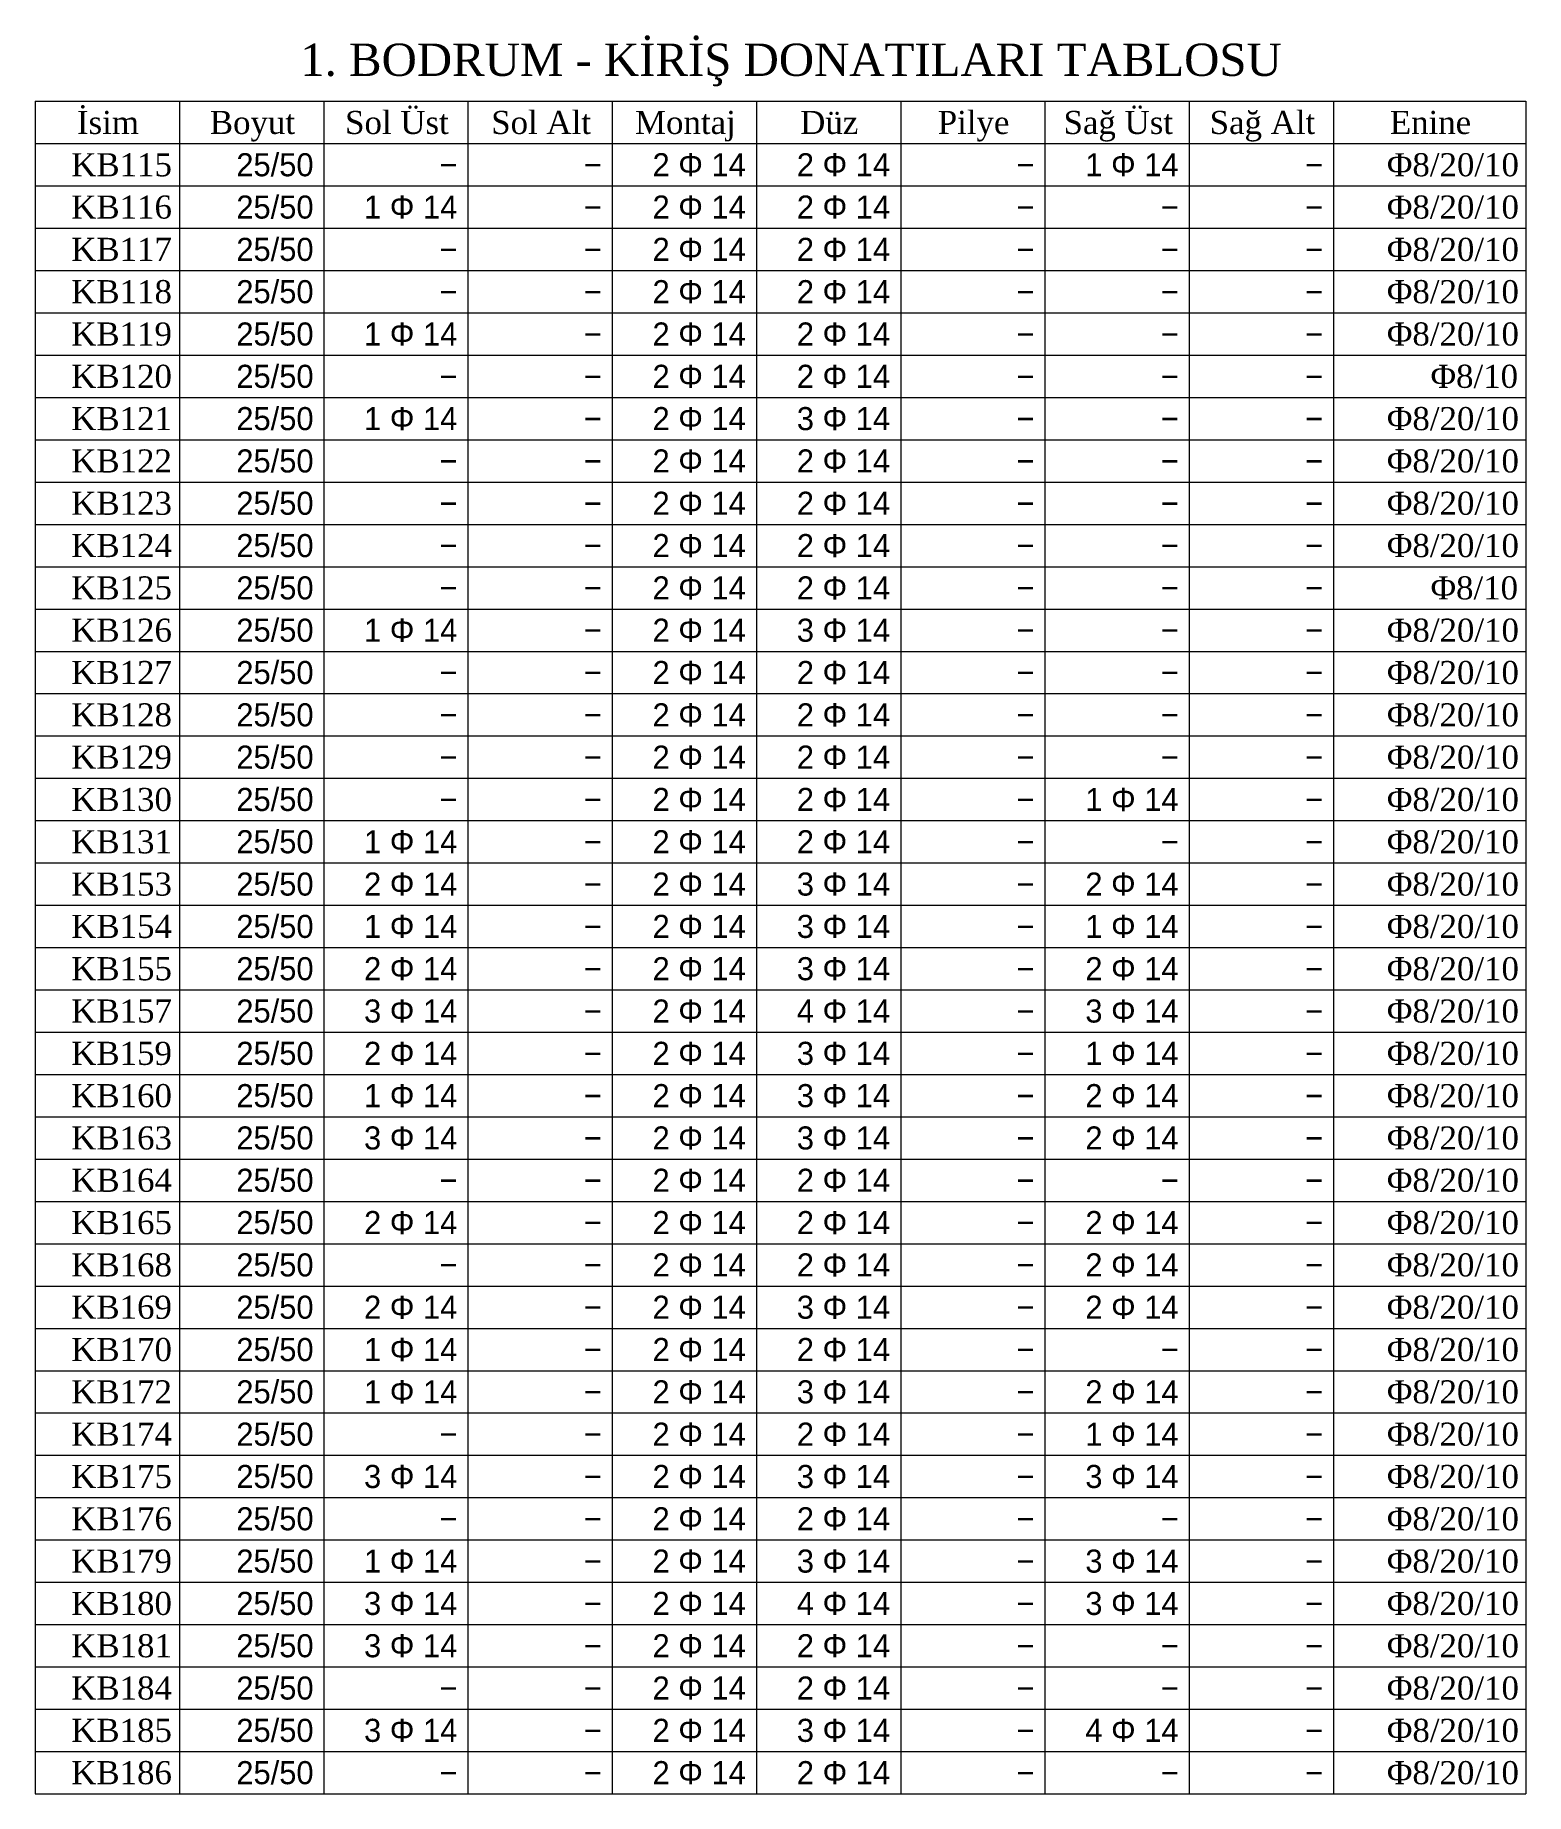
# Model space of a CAD drawing. Header units: millimetres. Extents: x 23801 to 80069, y 9628 to 14137.
# Drawn here: x 30093 to 30790, y 9888 to 10711 of the extents above; entities that cross this region are included whole.
import ezdxf

# ---------------------------------------------------------------- set-up
doc = ezdxf.new("R2010")
doc.units = ezdxf.units.MM
doc.layers.add('Donatı Metraj Tablosu', color=7, linetype='Continuous')
doc.layers.add('Standart', color=7, linetype='Continuous')
doc.styles.add('symbol_1_18', font='symbol.ttf', dxfattribs={"height": 0.2})
doc.styles.add('times new roman_1_18', font='times.ttf', dxfattribs={"height": 0.2})

# ---------------------------------------------------------------- blocks, each defined once
blk = doc.blocks.new('IDE143Entity7382')
at = {"layer": 'Donatı Metraj Tablosu', "color": 1, "linetype": 'Continuous', "lineweight": 5}
for points in [[(28798, 352), (29108, 352)], [(28798, 352), (28798, 0)], [(28828, 352), (28828, 0)], [(28858, 352), (28858, 0)], [(28888, 352), (28888, 0)], [(28918, 352), (28918, 0)], [(28948, 352), (28948, 0)], [(28978, 352), (28978, 0)], [(29008, 352), (29008, 0)], [(29038, 352), (29038, 0)], [(29068, 352), (29068, 0)], [(29108, 352), (29108, 0)], [(28798, 343.2), (29108, 343.2)], [(28798, 334.4), (29108, 334.4)], [(28798, 325.6), (29108, 325.6)], [(28798, 316.8), (29108, 316.8)], [(28798, 308), (29108, 308)], [(28798, 299.2), (29108, 299.2)], [(28798, 290.4), (29108, 290.4)], [(28798, 281.6), (29108, 281.6)], [(28798, 272.8), (29108, 272.8)], [(28798, 264), (29108, 264)], [(28798, 255.2), (29108, 255.2)], [(28798, 246.4), (29108, 246.4)], [(28798, 237.6), (29108, 237.6)], [(28798, 228.8), (29108, 228.8)], [(28798, 220), (29108, 220)], [(28798, 211.2), (29108, 211.2)], [(28798, 202.4), (29108, 202.4)], [(28798, 193.6), (29108, 193.6)], [(28798, 184.8), (29108, 184.8)], [(28798, 176), (29108, 176)], [(28798, 167.2), (29108, 167.2)], [(28798, 158.4), (29108, 158.4)], [(28798, 149.6), (29108, 149.6)], [(28798, 140.8), (29108, 140.8)], [(28798, 132), (29108, 132)], [(28798, 123.2), (29108, 123.2)], [(28798, 114.4), (29108, 114.4)], [(28798, 105.6), (29108, 105.6)], [(28798, 96.8), (29108, 96.8)], [(28798, 88), (29108, 88)], [(28798, 79.2), (29108, 79.2)], [(28798, 70.4), (29108, 70.4)], [(28798, 61.6), (29108, 61.6)], [(28798, 52.8), (29108, 52.8)], [(28798, 44), (29108, 44)], [(28798, 35.2), (29108, 35.2)], [(28798, 26.4), (29108, 26.4)], [(28798, 17.6), (29108, 17.6)], [(28798, 8.8), (29108, 8.8)], [(28798, 0), (29108, 0)]]:
    blk.add_lwpolyline(points, dxfattribs=at)
for s, height, style, p in [('1. BODRUM - KİRİŞ DONATILARI TABLOSU', 6.72, 'times new roman_1_18', (28853.12, 357.28)), ('İsim', 4.8, 'times new roman_1_18', (28806.69, 345.2)), ('Sol Üst', 4.8, 'times new roman_1_18', (28862.45, 345.2)), ('Sağ Üst', 4.8, 'times new roman_1_18', (29011.86, 345.2)), ('Boyut', 4.8, 'times new roman_1_18', (28834.32, 345.2)), ('Sol Alt', 4.8, 'times new roman_1_18', (28892.84, 345.2)), ('Montaj', 4.8, 'times new roman_1_18', (28922.75, 345.2)), ('Düz', 4.8, 'times new roman_1_18', (28957.09, 345.2)), ('Pilye', 4.8, 'times new roman_1_18', (28985.7, 345.2)), ('Sağ Alt', 4.8, 'times new roman_1_18', (29042.25, 345.2)), ('Enine', 4.8, 'times new roman_1_18', (29079.72, 345.2)), ('KB115', 4.8, 'times new roman_1_18', (28805.49, 336.4)), ('25/50', 4.8, 'symbol_1_18', (28839.83, 336.4)), ('2 F 14', 4.8, 'symbol_1_18', (28926.39, 336.4)), ('2 F 14', 4.8, 'symbol_1_18', (28956.39, 336.4)), ('1 F 14', 4.8, 'symbol_1_18', (29016.39, 336.4)), ('Φ8/20/10', 4.8, 'times new roman_1_18', (29079.11, 336.4)), ('-', 4.8, 'symbol_1_18', (28882.1, 336.4)), ('-', 4.8, 'symbol_1_18', (28912.1, 336.4)), ('-', 4.8, 'symbol_1_18', (29002.1, 336.4)), ('-', 4.8, 'symbol_1_18', (29062.1, 336.4)), ('KB116', 4.8, 'times new roman_1_18', (28805.49, 327.6)), ('25/50', 4.8, 'symbol_1_18', (28839.83, 327.6)), ('1 F 14', 4.8, 'symbol_1_18', (28866.39, 327.6)), ('-', 4.8, 'symbol_1_18', (28912.1, 327.6)), ('2 F 14', 4.8, 'symbol_1_18', (28926.39, 327.6)), ('2 F 14', 4.8, 'symbol_1_18', (28956.39, 327.6)), ('-', 4.8, 'symbol_1_18', (29002.1, 327.6)), ('-', 4.8, 'symbol_1_18', (29032.1, 327.6)), ('-', 4.8, 'symbol_1_18', (29062.1, 327.6)), ('Φ8/20/10', 4.8, 'times new roman_1_18', (29079.11, 327.6)), ('KB117', 4.8, 'times new roman_1_18', (28805.49, 318.8)), ('25/50', 4.8, 'symbol_1_18', (28839.83, 318.8)), ('2 F 14', 4.8, 'symbol_1_18', (28926.39, 318.8)), ('2 F 14', 4.8, 'symbol_1_18', (28956.39, 318.8)), ('Φ8/20/10', 4.8, 'times new roman_1_18', (29079.11, 318.8)), ('-', 4.8, 'symbol_1_18', (28882.1, 318.8)), ('-', 4.8, 'symbol_1_18', (28912.1, 318.8)), ('-', 4.8, 'symbol_1_18', (29002.1, 318.8)), ('-', 4.8, 'symbol_1_18', (29032.1, 318.8)), ('-', 4.8, 'symbol_1_18', (29062.1, 318.8)), ('KB118', 4.8, 'times new roman_1_18', (28805.49, 310)), ('25/50', 4.8, 'symbol_1_18', (28839.83, 310)), ('2 F 14', 4.8, 'symbol_1_18', (28926.39, 310)), ('2 F 14', 4.8, 'symbol_1_18', (28956.39, 310)), ('Φ8/20/10', 4.8, 'times new roman_1_18', (29079.11, 310)), ('-', 4.8, 'symbol_1_18', (28882.1, 310)), ('-', 4.8, 'symbol_1_18', (28912.1, 310)), ('-', 4.8, 'symbol_1_18', (29002.1, 310)), ('-', 4.8, 'symbol_1_18', (29032.1, 310)), ('-', 4.8, 'symbol_1_18', (29062.1, 310)), ('KB119', 4.8, 'times new roman_1_18', (28805.49, 301.2)), ('25/50', 4.8, 'symbol_1_18', (28839.83, 301.2)), ('1 F 14', 4.8, 'symbol_1_18', (28866.39, 301.2)), ('-', 4.8, 'symbol_1_18', (28912.1, 301.2)), ('2 F 14', 4.8, 'symbol_1_18', (28926.39, 301.2)), ('2 F 14', 4.8, 'symbol_1_18', (28956.39, 301.2)), ('-', 4.8, 'symbol_1_18', (29002.1, 301.2)), ('-', 4.8, 'symbol_1_18', (29032.1, 301.2)), ('-', 4.8, 'symbol_1_18', (29062.1, 301.2)), ('Φ8/20/10', 4.8, 'times new roman_1_18', (29079.11, 301.2)), ('KB120', 4.8, 'times new roman_1_18', (28805.49, 292.4)), ('25/50', 4.8, 'symbol_1_18', (28839.83, 292.4)), ('2 F 14', 4.8, 'symbol_1_18', (28926.39, 292.4)), ('2 F 14', 4.8, 'symbol_1_18', (28956.39, 292.4)), ('Φ8/10', 4.8, 'times new roman_1_18', (29088.19, 292.4)), ('-', 4.8, 'symbol_1_18', (28882.1, 292.4)), ('-', 4.8, 'symbol_1_18', (28912.1, 292.4)), ('-', 4.8, 'symbol_1_18', (29002.1, 292.4)), ('-', 4.8, 'symbol_1_18', (29032.1, 292.4)), ('-', 4.8, 'symbol_1_18', (29062.1, 292.4)), ('KB121', 4.8, 'times new roman_1_18', (28805.49, 283.6)), ('25/50', 4.8, 'symbol_1_18', (28839.83, 283.6)), ('1 F 14', 4.8, 'symbol_1_18', (28866.39, 283.6)), ('-', 4.8, 'symbol_1_18', (28912.1, 283.6)), ('2 F 14', 4.8, 'symbol_1_18', (28926.39, 283.6)), ('3 F 14', 4.8, 'symbol_1_18', (28956.39, 283.6)), ('-', 4.8, 'symbol_1_18', (29002.1, 283.6)), ('-', 4.8, 'symbol_1_18', (29032.1, 283.6)), ('-', 4.8, 'symbol_1_18', (29062.1, 283.6)), ('Φ8/20/10', 4.8, 'times new roman_1_18', (29079.11, 283.6)), ('KB122', 4.8, 'times new roman_1_18', (28805.49, 274.8)), ('25/50', 4.8, 'symbol_1_18', (28839.83, 274.8)), ('2 F 14', 4.8, 'symbol_1_18', (28926.39, 274.8)), ('2 F 14', 4.8, 'symbol_1_18', (28956.39, 274.8)), ('Φ8/20/10', 4.8, 'times new roman_1_18', (29079.11, 274.8)), ('-', 4.8, 'symbol_1_18', (28882.1, 274.8)), ('-', 4.8, 'symbol_1_18', (28912.1, 274.8)), ('-', 4.8, 'symbol_1_18', (29002.1, 274.8)), ('-', 4.8, 'symbol_1_18', (29032.1, 274.8)), ('-', 4.8, 'symbol_1_18', (29062.1, 274.8)), ('KB123', 4.8, 'times new roman_1_18', (28805.49, 266)), ('25/50', 4.8, 'symbol_1_18', (28839.83, 266)), ('2 F 14', 4.8, 'symbol_1_18', (28926.39, 266)), ('2 F 14', 4.8, 'symbol_1_18', (28956.39, 266)), ('Φ8/20/10', 4.8, 'times new roman_1_18', (29079.11, 266)), ('-', 4.8, 'symbol_1_18', (28882.1, 266)), ('-', 4.8, 'symbol_1_18', (28912.1, 266)), ('-', 4.8, 'symbol_1_18', (29002.1, 266)), ('-', 4.8, 'symbol_1_18', (29032.1, 266)), ('-', 4.8, 'symbol_1_18', (29062.1, 266)), ('KB124', 4.8, 'times new roman_1_18', (28805.49, 257.2)), ('25/50', 4.8, 'symbol_1_18', (28839.83, 257.2)), ('-', 4.8, 'symbol_1_18', (28882.1, 257.2)), ('-', 4.8, 'symbol_1_18', (28912.1, 257.2)), ('2 F 14', 4.8, 'symbol_1_18', (28926.39, 257.2)), ('2 F 14', 4.8, 'symbol_1_18', (28956.39, 257.2)), ('-', 4.8, 'symbol_1_18', (29002.1, 257.2)), ('-', 4.8, 'symbol_1_18', (29032.1, 257.2)), ('-', 4.8, 'symbol_1_18', (29062.1, 257.2)), ('Φ8/20/10', 4.8, 'times new roman_1_18', (29079.11, 257.2)), ('KB125', 4.8, 'times new roman_1_18', (28805.49, 248.4)), ('25/50', 4.8, 'symbol_1_18', (28839.83, 248.4)), ('2 F 14', 4.8, 'symbol_1_18', (28926.39, 248.4)), ('2 F 14', 4.8, 'symbol_1_18', (28956.39, 248.4)), ('Φ8/10', 4.8, 'times new roman_1_18', (29088.19, 248.4)), ('-', 4.8, 'symbol_1_18', (28882.1, 248.4)), ('-', 4.8, 'symbol_1_18', (28912.1, 248.4)), ('-', 4.8, 'symbol_1_18', (29002.1, 248.4)), ('-', 4.8, 'symbol_1_18', (29032.1, 248.4)), ('-', 4.8, 'symbol_1_18', (29062.1, 248.4)), ('KB126', 4.8, 'times new roman_1_18', (28805.49, 239.6)), ('25/50', 4.8, 'symbol_1_18', (28839.83, 239.6)), ('1 F 14', 4.8, 'symbol_1_18', (28866.39, 239.6)), ('-', 4.8, 'symbol_1_18', (28912.1, 239.6)), ('2 F 14', 4.8, 'symbol_1_18', (28926.39, 239.6)), ('3 F 14', 4.8, 'symbol_1_18', (28956.39, 239.6)), ('-', 4.8, 'symbol_1_18', (29002.1, 239.6)), ('-', 4.8, 'symbol_1_18', (29032.1, 239.6)), ('-', 4.8, 'symbol_1_18', (29062.1, 239.6)), ('Φ8/20/10', 4.8, 'times new roman_1_18', (29079.11, 239.6)), ('KB127', 4.8, 'times new roman_1_18', (28805.49, 230.8)), ('25/50', 4.8, 'symbol_1_18', (28839.83, 230.8)), ('2 F 14', 4.8, 'symbol_1_18', (28926.39, 230.8)), ('2 F 14', 4.8, 'symbol_1_18', (28956.39, 230.8)), ('Φ8/20/10', 4.8, 'times new roman_1_18', (29079.11, 230.8)), ('-', 4.8, 'symbol_1_18', (28882.1, 230.8)), ('-', 4.8, 'symbol_1_18', (28912.1, 230.8)), ('-', 4.8, 'symbol_1_18', (29002.1, 230.8)), ('-', 4.8, 'symbol_1_18', (29032.1, 230.8)), ('-', 4.8, 'symbol_1_18', (29062.1, 230.8)), ('KB128', 4.8, 'times new roman_1_18', (28805.49, 222)), ('25/50', 4.8, 'symbol_1_18', (28839.83, 222)), ('2 F 14', 4.8, 'symbol_1_18', (28926.39, 222)), ('2 F 14', 4.8, 'symbol_1_18', (28956.39, 222)), ('Φ8/20/10', 4.8, 'times new roman_1_18', (29079.11, 222)), ('-', 4.8, 'symbol_1_18', (28882.1, 222)), ('-', 4.8, 'symbol_1_18', (28912.1, 222)), ('-', 4.8, 'symbol_1_18', (29002.1, 222)), ('-', 4.8, 'symbol_1_18', (29032.1, 222)), ('-', 4.8, 'symbol_1_18', (29062.1, 222)), ('KB129', 4.8, 'times new roman_1_18', (28805.49, 213.2)), ('25/50', 4.8, 'symbol_1_18', (28839.83, 213.2)), ('2 F 14', 4.8, 'symbol_1_18', (28926.39, 213.2)), ('2 F 14', 4.8, 'symbol_1_18', (28956.39, 213.2)), ('Φ8/20/10', 4.8, 'times new roman_1_18', (29079.11, 213.2)), ('-', 4.8, 'symbol_1_18', (28882.1, 213.2)), ('-', 4.8, 'symbol_1_18', (28912.1, 213.2)), ('-', 4.8, 'symbol_1_18', (29002.1, 213.2)), ('-', 4.8, 'symbol_1_18', (29032.1, 213.2)), ('-', 4.8, 'symbol_1_18', (29062.1, 213.2)), ('KB130', 4.8, 'times new roman_1_18', (28805.49, 204.4)), ('25/50', 4.8, 'symbol_1_18', (28839.83, 204.4)), ('2 F 14', 4.8, 'symbol_1_18', (28926.39, 204.4)), ('2 F 14', 4.8, 'symbol_1_18', (28956.39, 204.4)), ('1 F 14', 4.8, 'symbol_1_18', (29016.39, 204.4)), ('Φ8/20/10', 4.8, 'times new roman_1_18', (29079.11, 204.4)), ('-', 4.8, 'symbol_1_18', (28882.1, 204.4)), ('-', 4.8, 'symbol_1_18', (28912.1, 204.4)), ('-', 4.8, 'symbol_1_18', (29002.1, 204.4)), ('-', 4.8, 'symbol_1_18', (29062.1, 204.4)), ('KB131', 4.8, 'times new roman_1_18', (28805.49, 195.6)), ('25/50', 4.8, 'symbol_1_18', (28839.83, 195.6)), ('1 F 14', 4.8, 'symbol_1_18', (28866.39, 195.6)), ('-', 4.8, 'symbol_1_18', (28912.1, 195.6)), ('2 F 14', 4.8, 'symbol_1_18', (28926.39, 195.6)), ('2 F 14', 4.8, 'symbol_1_18', (28956.39, 195.6)), ('-', 4.8, 'symbol_1_18', (29002.1, 195.6)), ('-', 4.8, 'symbol_1_18', (29032.1, 195.6)), ('-', 4.8, 'symbol_1_18', (29062.1, 195.6)), ('Φ8/20/10', 4.8, 'times new roman_1_18', (29079.11, 195.6)), ('KB153', 4.8, 'times new roman_1_18', (28805.49, 186.8)), ('25/50', 4.8, 'symbol_1_18', (28839.83, 186.8)), ('2 F 14', 4.8, 'symbol_1_18', (28866.39, 186.8)), ('2 F 14', 4.8, 'symbol_1_18', (28926.39, 186.8)), ('3 F 14', 4.8, 'symbol_1_18', (28956.39, 186.8)), ('2 F 14', 4.8, 'symbol_1_18', (29016.39, 186.8)), ('Φ8/20/10', 4.8, 'times new roman_1_18', (29079.11, 186.8)), ('-', 4.8, 'symbol_1_18', (28912.1, 186.8)), ('-', 4.8, 'symbol_1_18', (29002.1, 186.8)), ('-', 4.8, 'symbol_1_18', (29062.1, 186.8)), ('25/50', 4.8, 'symbol_1_18', (28839.83, 178)), ('Φ8/20/10', 4.8, 'times new roman_1_18', (29079.11, 178)), ('KB154', 4.8, 'times new roman_1_18', (28805.49, 178)), ('1 F 14', 4.8, 'symbol_1_18', (28866.39, 178)), ('-', 4.8, 'symbol_1_18', (28912.1, 178)), ('2 F 14', 4.8, 'symbol_1_18', (28926.39, 178)), ('3 F 14', 4.8, 'symbol_1_18', (28956.39, 178)), ('-', 4.8, 'symbol_1_18', (29002.1, 178)), ('1 F 14', 4.8, 'symbol_1_18', (29016.39, 178)), ('-', 4.8, 'symbol_1_18', (29062.1, 178)), ('KB155', 4.8, 'times new roman_1_18', (28805.49, 169.2)), ('25/50', 4.8, 'symbol_1_18', (28839.83, 169.2)), ('2 F 14', 4.8, 'symbol_1_18', (28866.39, 169.2)), ('2 F 14', 4.8, 'symbol_1_18', (28926.39, 169.2)), ('3 F 14', 4.8, 'symbol_1_18', (28956.39, 169.2)), ('2 F 14', 4.8, 'symbol_1_18', (29016.39, 169.2)), ('Φ8/20/10', 4.8, 'times new roman_1_18', (29079.11, 169.2)), ('-', 4.8, 'symbol_1_18', (28912.1, 169.2)), ('-', 4.8, 'symbol_1_18', (29002.1, 169.2)), ('-', 4.8, 'symbol_1_18', (29062.1, 169.2)), ('KB157', 4.8, 'times new roman_1_18', (28805.49, 160.4)), ('25/50', 4.8, 'symbol_1_18', (28839.83, 160.4)), ('3 F 14', 4.8, 'symbol_1_18', (28866.39, 160.4)), ('2 F 14', 4.8, 'symbol_1_18', (28926.39, 160.4)), ('4 F 14', 4.8, 'symbol_1_18', (28956.39, 160.4)), ('3 F 14', 4.8, 'symbol_1_18', (29016.39, 160.4)), ('Φ8/20/10', 4.8, 'times new roman_1_18', (29079.11, 160.4)), ('-', 4.8, 'symbol_1_18', (28912.1, 160.4)), ('-', 4.8, 'symbol_1_18', (29002.1, 160.4)), ('-', 4.8, 'symbol_1_18', (29062.1, 160.4)), ('KB159', 4.8, 'times new roman_1_18', (28805.49, 151.6)), ('25/50', 4.8, 'symbol_1_18', (28839.83, 151.6)), ('2 F 14', 4.8, 'symbol_1_18', (28866.39, 151.6)), ('-', 4.8, 'symbol_1_18', (28912.1, 151.6)), ('2 F 14', 4.8, 'symbol_1_18', (28926.39, 151.6)), ('3 F 14', 4.8, 'symbol_1_18', (28956.39, 151.6)), ('-', 4.8, 'symbol_1_18', (29002.1, 151.6)), ('1 F 14', 4.8, 'symbol_1_18', (29016.39, 151.6)), ('-', 4.8, 'symbol_1_18', (29062.1, 151.6)), ('Φ8/20/10', 4.8, 'times new roman_1_18', (29079.11, 151.6)), ('KB160', 4.8, 'times new roman_1_18', (28805.49, 142.8)), ('25/50', 4.8, 'symbol_1_18', (28839.83, 142.8)), ('1 F 14', 4.8, 'symbol_1_18', (28866.39, 142.8)), ('2 F 14', 4.8, 'symbol_1_18', (28926.39, 142.8)), ('3 F 14', 4.8, 'symbol_1_18', (28956.39, 142.8)), ('2 F 14', 4.8, 'symbol_1_18', (29016.39, 142.8)), ('Φ8/20/10', 4.8, 'times new roman_1_18', (29079.11, 142.8)), ('-', 4.8, 'symbol_1_18', (28912.1, 142.8)), ('-', 4.8, 'symbol_1_18', (29002.1, 142.8)), ('-', 4.8, 'symbol_1_18', (29062.1, 142.8)), ('25/50', 4.8, 'symbol_1_18', (28839.83, 134)), ('KB163', 4.8, 'times new roman_1_18', (28805.49, 134)), ('3 F 14', 4.8, 'symbol_1_18', (28866.39, 134)), ('-', 4.8, 'symbol_1_18', (28912.1, 134)), ('2 F 14', 4.8, 'symbol_1_18', (28926.39, 134)), ('3 F 14', 4.8, 'symbol_1_18', (28956.39, 134)), ('-', 4.8, 'symbol_1_18', (29002.1, 134)), ('2 F 14', 4.8, 'symbol_1_18', (29016.39, 134)), ('-', 4.8, 'symbol_1_18', (29062.1, 134)), ('Φ8/20/10', 4.8, 'times new roman_1_18', (29079.11, 134)), ('KB164', 4.8, 'times new roman_1_18', (28805.49, 125.2)), ('25/50', 4.8, 'symbol_1_18', (28839.83, 125.2)), ('2 F 14', 4.8, 'symbol_1_18', (28926.39, 125.2)), ('2 F 14', 4.8, 'symbol_1_18', (28956.39, 125.2)), ('Φ8/20/10', 4.8, 'times new roman_1_18', (29079.11, 125.2)), ('-', 4.8, 'symbol_1_18', (28882.1, 125.2)), ('-', 4.8, 'symbol_1_18', (28912.1, 125.2)), ('-', 4.8, 'symbol_1_18', (29002.1, 125.2)), ('-', 4.8, 'symbol_1_18', (29032.1, 125.2)), ('-', 4.8, 'symbol_1_18', (29062.1, 125.2)), ('KB165', 4.8, 'times new roman_1_18', (28805.49, 116.4)), ('25/50', 4.8, 'symbol_1_18', (28839.83, 116.4)), ('2 F 14', 4.8, 'symbol_1_18', (28866.39, 116.4)), ('2 F 14', 4.8, 'symbol_1_18', (28926.39, 116.4)), ('2 F 14', 4.8, 'symbol_1_18', (28956.39, 116.4)), ('2 F 14', 4.8, 'symbol_1_18', (29016.39, 116.4)), ('Φ8/20/10', 4.8, 'times new roman_1_18', (29079.11, 116.4)), ('-', 4.8, 'symbol_1_18', (28912.1, 116.4)), ('-', 4.8, 'symbol_1_18', (29002.1, 116.4)), ('-', 4.8, 'symbol_1_18', (29062.1, 116.4)), ('KB168', 4.8, 'times new roman_1_18', (28805.49, 107.6)), ('25/50', 4.8, 'symbol_1_18', (28839.83, 107.6)), ('-', 4.8, 'symbol_1_18', (28882.1, 107.6)), ('-', 4.8, 'symbol_1_18', (28912.1, 107.6)), ('2 F 14', 4.8, 'symbol_1_18', (28926.39, 107.6)), ('2 F 14', 4.8, 'symbol_1_18', (28956.39, 107.6)), ('-', 4.8, 'symbol_1_18', (29002.1, 107.6)), ('2 F 14', 4.8, 'symbol_1_18', (29016.39, 107.6)), ('-', 4.8, 'symbol_1_18', (29062.1, 107.6)), ('Φ8/20/10', 4.8, 'times new roman_1_18', (29079.11, 107.6)), ('KB169', 4.8, 'times new roman_1_18', (28805.49, 98.8)), ('25/50', 4.8, 'symbol_1_18', (28839.83, 98.8)), ('2 F 14', 4.8, 'symbol_1_18', (28866.39, 98.8)), ('2 F 14', 4.8, 'symbol_1_18', (28926.39, 98.8)), ('3 F 14', 4.8, 'symbol_1_18', (28956.39, 98.8)), ('2 F 14', 4.8, 'symbol_1_18', (29016.39, 98.8)), ('Φ8/20/10', 4.8, 'times new roman_1_18', (29079.11, 98.8)), ('-', 4.8, 'symbol_1_18', (28912.1, 98.8)), ('-', 4.8, 'symbol_1_18', (29002.1, 98.8)), ('-', 4.8, 'symbol_1_18', (29062.1, 98.8)), ('KB170', 4.8, 'times new roman_1_18', (28805.49, 90)), ('25/50', 4.8, 'symbol_1_18', (28839.83, 90)), ('1 F 14', 4.8, 'symbol_1_18', (28866.39, 90)), ('-', 4.8, 'symbol_1_18', (28912.1, 90)), ('2 F 14', 4.8, 'symbol_1_18', (28926.39, 90)), ('2 F 14', 4.8, 'symbol_1_18', (28956.39, 90)), ('-', 4.8, 'symbol_1_18', (29002.1, 90)), ('-', 4.8, 'symbol_1_18', (29032.1, 90)), ('-', 4.8, 'symbol_1_18', (29062.1, 90)), ('Φ8/20/10', 4.8, 'times new roman_1_18', (29079.11, 90)), ('KB172', 4.8, 'times new roman_1_18', (28805.49, 81.2)), ('25/50', 4.8, 'symbol_1_18', (28839.83, 81.2)), ('1 F 14', 4.8, 'symbol_1_18', (28866.39, 81.2)), ('2 F 14', 4.8, 'symbol_1_18', (28926.39, 81.2)), ('3 F 14', 4.8, 'symbol_1_18', (28956.39, 81.2)), ('2 F 14', 4.8, 'symbol_1_18', (29016.39, 81.2)), ('Φ8/20/10', 4.8, 'times new roman_1_18', (29079.11, 81.2)), ('-', 4.8, 'symbol_1_18', (28912.1, 81.2)), ('-', 4.8, 'symbol_1_18', (29002.1, 81.2)), ('-', 4.8, 'symbol_1_18', (29062.1, 81.2)), ('KB174', 4.8, 'times new roman_1_18', (28805.49, 72.4)), ('25/50', 4.8, 'symbol_1_18', (28839.83, 72.4)), ('2 F 14', 4.8, 'symbol_1_18', (28926.39, 72.4)), ('2 F 14', 4.8, 'symbol_1_18', (28956.39, 72.4)), ('1 F 14', 4.8, 'symbol_1_18', (29016.39, 72.4)), ('Φ8/20/10', 4.8, 'times new roman_1_18', (29079.11, 72.4)), ('-', 4.8, 'symbol_1_18', (28882.1, 72.4)), ('-', 4.8, 'symbol_1_18', (28912.1, 72.4)), ('-', 4.8, 'symbol_1_18', (29002.1, 72.4)), ('-', 4.8, 'symbol_1_18', (29062.1, 72.4)), ('KB175', 4.8, 'times new roman_1_18', (28805.49, 63.6)), ('25/50', 4.8, 'symbol_1_18', (28839.83, 63.6)), ('3 F 14', 4.8, 'symbol_1_18', (28866.39, 63.6)), ('-', 4.8, 'symbol_1_18', (28912.1, 63.6)), ('2 F 14', 4.8, 'symbol_1_18', (28926.39, 63.6)), ('3 F 14', 4.8, 'symbol_1_18', (28956.39, 63.6)), ('-', 4.8, 'symbol_1_18', (29002.1, 63.6)), ('3 F 14', 4.8, 'symbol_1_18', (29016.39, 63.6)), ('-', 4.8, 'symbol_1_18', (29062.1, 63.6)), ('Φ8/20/10', 4.8, 'times new roman_1_18', (29079.11, 63.6)), ('KB176', 4.8, 'times new roman_1_18', (28805.49, 54.8)), ('25/50', 4.8, 'symbol_1_18', (28839.83, 54.8)), ('2 F 14', 4.8, 'symbol_1_18', (28926.39, 54.8)), ('2 F 14', 4.8, 'symbol_1_18', (28956.39, 54.8)), ('Φ8/20/10', 4.8, 'times new roman_1_18', (29079.11, 54.8)), ('-', 4.8, 'symbol_1_18', (28882.1, 54.8)), ('-', 4.8, 'symbol_1_18', (28912.1, 54.8)), ('-', 4.8, 'symbol_1_18', (29002.1, 54.8)), ('-', 4.8, 'symbol_1_18', (29032.1, 54.8)), ('-', 4.8, 'symbol_1_18', (29062.1, 54.8)), ('KB179', 4.8, 'times new roman_1_18', (28805.49, 46)), ('25/50', 4.8, 'symbol_1_18', (28839.83, 46)), ('1 F 14', 4.8, 'symbol_1_18', (28866.39, 46)), ('-', 4.8, 'symbol_1_18', (28912.1, 46)), ('2 F 14', 4.8, 'symbol_1_18', (28926.39, 46)), ('3 F 14', 4.8, 'symbol_1_18', (28956.39, 46)), ('-', 4.8, 'symbol_1_18', (29002.1, 46)), ('3 F 14', 4.8, 'symbol_1_18', (29016.39, 46)), ('-', 4.8, 'symbol_1_18', (29062.1, 46)), ('Φ8/20/10', 4.8, 'times new roman_1_18', (29079.11, 46)), ('KB180', 4.8, 'times new roman_1_18', (28805.49, 37.2)), ('25/50', 4.8, 'symbol_1_18', (28839.83, 37.2)), ('3 F 14', 4.8, 'symbol_1_18', (28866.39, 37.2)), ('2 F 14', 4.8, 'symbol_1_18', (28926.39, 37.2)), ('4 F 14', 4.8, 'symbol_1_18', (28956.39, 37.2)), ('3 F 14', 4.8, 'symbol_1_18', (29016.39, 37.2)), ('Φ8/20/10', 4.8, 'times new roman_1_18', (29079.11, 37.2)), ('-', 4.8, 'symbol_1_18', (28912.1, 37.2)), ('-', 4.8, 'symbol_1_18', (29002.1, 37.2)), ('-', 4.8, 'symbol_1_18', (29062.1, 37.2)), ('KB181', 4.8, 'times new roman_1_18', (28805.49, 28.4)), ('25/50', 4.8, 'symbol_1_18', (28839.83, 28.4)), ('3 F 14', 4.8, 'symbol_1_18', (28866.39, 28.4)), ('2 F 14', 4.8, 'symbol_1_18', (28926.39, 28.4)), ('2 F 14', 4.8, 'symbol_1_18', (28956.39, 28.4)), ('Φ8/20/10', 4.8, 'times new roman_1_18', (29079.11, 28.4)), ('-', 4.8, 'symbol_1_18', (28912.1, 28.4)), ('-', 4.8, 'symbol_1_18', (29002.1, 28.4)), ('-', 4.8, 'symbol_1_18', (29032.1, 28.4)), ('-', 4.8, 'symbol_1_18', (29062.1, 28.4)), ('KB184', 4.8, 'times new roman_1_18', (28805.49, 19.6)), ('25/50', 4.8, 'symbol_1_18', (28839.83, 19.6)), ('-', 4.8, 'symbol_1_18', (28882.1, 19.6)), ('-', 4.8, 'symbol_1_18', (28912.1, 19.6)), ('2 F 14', 4.8, 'symbol_1_18', (28926.39, 19.6)), ('2 F 14', 4.8, 'symbol_1_18', (28956.39, 19.6)), ('-', 4.8, 'symbol_1_18', (29002.1, 19.6)), ('-', 4.8, 'symbol_1_18', (29032.1, 19.6)), ('-', 4.8, 'symbol_1_18', (29062.1, 19.6)), ('Φ8/20/10', 4.8, 'times new roman_1_18', (29079.11, 19.6)), ('KB185', 4.8, 'times new roman_1_18', (28805.49, 10.8)), ('25/50', 4.8, 'symbol_1_18', (28839.83, 10.8)), ('3 F 14', 4.8, 'symbol_1_18', (28866.39, 10.8)), ('2 F 14', 4.8, 'symbol_1_18', (28926.39, 10.8)), ('3 F 14', 4.8, 'symbol_1_18', (28956.39, 10.8)), ('4 F 14', 4.8, 'symbol_1_18', (29016.39, 10.8)), ('Φ8/20/10', 4.8, 'times new roman_1_18', (29079.11, 10.8)), ('-', 4.8, 'symbol_1_18', (28912.1, 10.8)), ('-', 4.8, 'symbol_1_18', (29002.1, 10.8)), ('-', 4.8, 'symbol_1_18', (29062.1, 10.8)), ('KB186', 4.8, 'times new roman_1_18', (28805.49, 2)), ('25/50', 4.8, 'symbol_1_18', (28839.83, 2)), ('-', 4.8, 'symbol_1_18', (28882.1, 2)), ('-', 4.8, 'symbol_1_18', (28912.1, 2)), ('2 F 14', 4.8, 'symbol_1_18', (28926.39, 2)), ('2 F 14', 4.8, 'symbol_1_18', (28956.39, 2)), ('-', 4.8, 'symbol_1_18', (29002.1, 2)), ('-', 4.8, 'symbol_1_18', (29032.1, 2)), ('-', 4.8, 'symbol_1_18', (29062.1, 2)), ('Φ8/20/10', 4.8, 'times new roman_1_18', (29079.11, 2))]:
    blk.add_text(s, height=height, dxfattribs=dict(at, style=style)).set_placement(p)

msp = doc.modelspace()

# ---------------------------------------------------------------- block references
at = {"layer": 'Standart', "xscale": 2.25, "yscale": 2.25, "zscale": 2.25}
msp.add_blockref('IDE143Entity7382', (-34702.74, 9887.8), dxfattribs=at)

doc.saveas('drawing.dxf')
